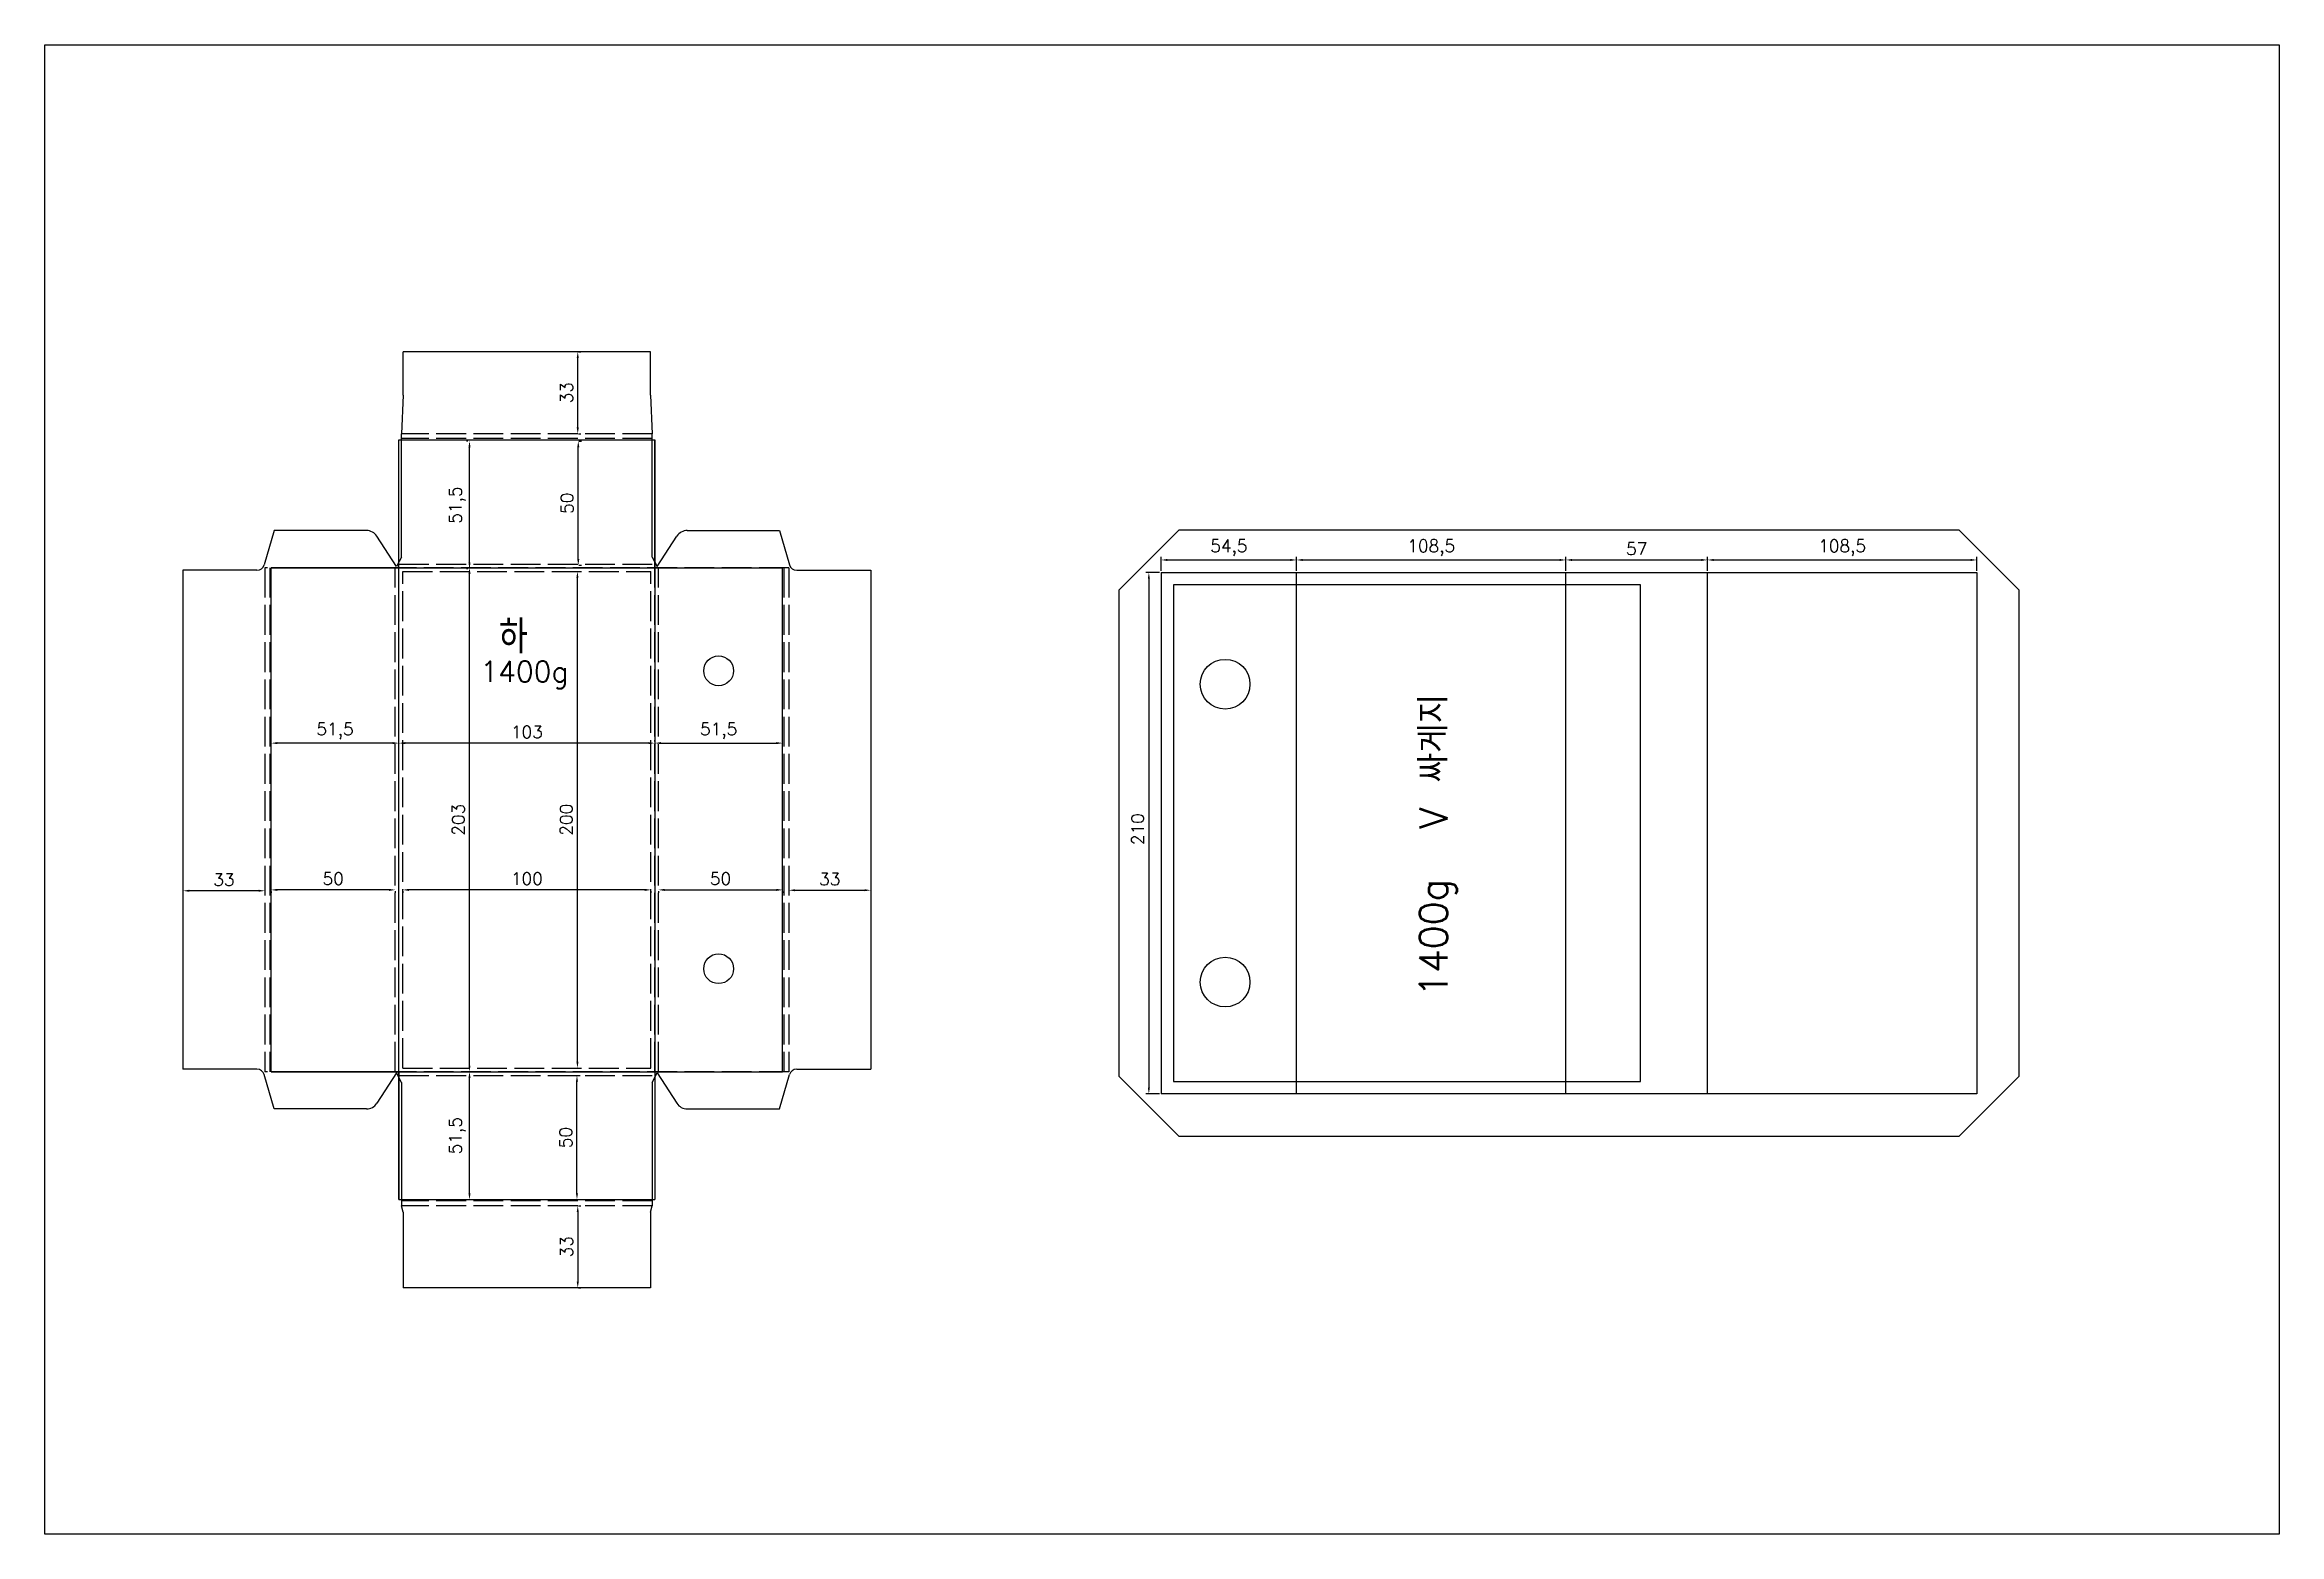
# Model space of a CAD drawing. Header units: millimetres. Extents: x 2179 to 11229, y 1198 to 3756.
# Drawn here: x 3979 to 4879, y 2635 to 3235 of the extents above; entities that cross this region are included whole.
import ezdxf

# ---------------------------------------------------------------- set-up
doc = ezdxf.new("R2010")
doc.units = ezdxf.units.MM
doc.linetypes.add('ACAD_ISO02W100', pattern=[15, 12, -3])
for name, color, linetype in [('기지', 7, 'Continuous'), ('인쇄지', 7, 'Continuous'), ('치수', 7, 'Continuous')]:
    doc.layers.add(name, color=color, linetype=linetype)
doc.styles.add('FHG', font='TXT.shx', dxfattribs={"height": 0.18, "bigfont": 'whgtxt.shx'})
doc.styles.get("Standard").update_dxf_attribs({"font": 'txt.shx', "bigfont": 'zfhg.shx'})
doc.dimstyles.new('ISO-25', dxfattribs={"dimtxt": 2.5, "dimasz": 2.5, "dimexe": 1.25, "dimexo": 0.625, "dimtad": 1, "dimtxsty": 'Standard', "dimcen": 2.5, "dimadec": 0, "dimazin": 0, "dimtfac": 1, "dimtmove": 0, "dimatfit": 3, "dimfxl": 0, "dimarcsym": 0})

msp = doc.modelspace()

# ---------------------------------------------------------------- texts
at = {"style": 'FHG'}
msp.add_text('1400g  V 싸게지', height=11.25, rotation=90, dxfattribs=at).set_placement((4543.769, 2851.545))
at = {"layer": '기지', "color": 1}
msp.add_text('하', height=13.333, dxfattribs=at).set_placement((4161.729, 2990.007))
at = {"layer": '기지', "color": 1, "style": 'FHG'}
msp.add_text('1400g', height=8.3333, dxfattribs=at).set_placement((4154.342, 2978.507))

# ---------------------------------------------------------------- blocks, each defined once
blk = doc.blocks.new('*D91')
at = {"layer": 'DEFPOINTS', "color": 0}
for p in [(4756.99, 3027.64), (4648.49, 3022.61), (4756.99, 3022.61)]:
    blk.add_point(p, dxfattribs=at)
at = {"layer": '치수', "color": 0, "lineweight": -2}
for p, q in [((4648.49, 3023.23), (4648.49, 3028.89)), ((4650.99, 3027.64), (4754.49, 3027.64)), ((4756.99, 3023.23), (4756.99, 3028.89))]:
    blk.add_line(p, q, dxfattribs=at)
at = {"layer": '치수', "color": 0}
for points in [[(4650.99, 3028.05), (4650.99, 3027.22), (4648.49, 3027.64)], [(4754.49, 3028.05), (4754.49, 3027.22), (4756.99, 3027.64)]]:
    blk.add_solid(points, dxfattribs=at)
at = {"layer": '치수', "color": 0, "insert": (4702.74, 3032.55), "char_height": 5, "attachment_point": 5}
blk.add_mtext('108,5', dxfattribs=at)
blk = doc.blocks.new('*D94')
at = {"layer": 'DEFPOINTS', "color": 0}
for p in [(4428.49, 3022.61), (4423.53, 2812.61), (4428.49, 2812.61)]:
    blk.add_point(p, dxfattribs=at)
at = {"layer": '치수', "color": 0, "lineweight": -2}
for p, q in [((4427.87, 3022.61), (4422.28, 3022.61)), ((4423.53, 3020.11), (4423.53, 2815.11)), ((4427.87, 2812.61), (4422.28, 2812.61))]:
    blk.add_line(p, q, dxfattribs=at)
at = {"layer": '치수', "color": 0}
for points in [[(4423.12, 3020.11), (4423.95, 3020.11), (4423.53, 3022.61)], [(4423.12, 2815.11), (4423.95, 2815.11), (4423.53, 2812.61)]]:
    blk.add_solid(points, dxfattribs=at)
at = {"layer": '치수', "color": 0, "insert": (4419.03, 2919.2), "char_height": 5, "attachment_point": 5, "rotation": 90}
blk.add_mtext('210', dxfattribs=at)
blk = doc.blocks.new('*D90')
at = {"layer": 'DEFPOINTS', "color": 0}
for p in [(4591.49, 3027.64), (4482.99, 3022.61), (4591.49, 3022.61)]:
    blk.add_point(p, dxfattribs=at)
at = {"layer": '치수', "color": 0, "lineweight": -2}
for p, q in [((4482.99, 3023.23), (4482.99, 3028.89)), ((4485.49, 3027.64), (4588.99, 3027.64)), ((4591.49, 3023.23), (4591.49, 3028.89))]:
    blk.add_line(p, q, dxfattribs=at)
at = {"layer": '치수', "color": 0}
for points in [[(4485.49, 3028.05), (4485.49, 3027.22), (4482.99, 3027.64)], [(4588.99, 3028.05), (4588.99, 3027.22), (4591.49, 3027.64)]]:
    blk.add_solid(points, dxfattribs=at)
at = {"layer": '치수', "color": 0, "insert": (4537.24, 3032.55), "char_height": 5, "attachment_point": 5}
blk.add_mtext('108,5', dxfattribs=at)
blk = doc.blocks.new('*D89')
at = {"layer": 'DEFPOINTS', "color": 0}
for p in [(4482.99, 3027.64), (4428.49, 3022.61), (4482.99, 3022.61)]:
    blk.add_point(p, dxfattribs=at)
at = {"layer": '치수', "color": 0, "lineweight": -2}
for p, q in [((4428.49, 3023.23), (4428.49, 3028.89)), ((4430.99, 3027.64), (4480.49, 3027.64)), ((4482.99, 3023.23), (4482.99, 3028.89))]:
    blk.add_line(p, q, dxfattribs=at)
at = {"layer": '치수', "color": 0}
for points in [[(4430.99, 3028.05), (4430.99, 3027.22), (4428.49, 3027.64)], [(4480.49, 3028.05), (4480.49, 3027.22), (4482.99, 3027.64)]]:
    blk.add_solid(points, dxfattribs=at)
at = {"layer": '치수', "color": 0, "insert": (4455.74, 3032.55), "char_height": 5, "attachment_point": 5}
blk.add_mtext('54,5', dxfattribs=at)
blk = doc.blocks.new('*D88')
at = {"layer": 'DEFPOINTS', "color": 0}
for p in [(4648.49, 3027.64), (4591.49, 3022.61), (4648.49, 3022.61)]:
    blk.add_point(p, dxfattribs=at)
at = {"layer": '치수', "color": 0, "lineweight": -2}
for p, q in [((4591.49, 3023.23), (4591.49, 3028.89)), ((4593.99, 3027.64), (4645.99, 3027.64)), ((4648.49, 3023.23), (4648.49, 3028.89))]:
    blk.add_line(p, q, dxfattribs=at)
at = {"layer": '치수', "color": 0}
for points in [[(4593.99, 3028.05), (4593.99, 3027.22), (4591.49, 3027.64)], [(4645.99, 3028.05), (4645.99, 3027.22), (4648.49, 3027.64)]]:
    blk.add_solid(points, dxfattribs=at)
at = {"layer": '치수', "color": 0, "insert": (4619.99, 3032.14), "char_height": 5, "attachment_point": 5}
blk.add_mtext('57', dxfattribs=at)
blk = doc.blocks.new('*D496')
at = {"layer": 'DEFPOINTS', "color": 0}
for p in [(4193.2, 3023), (4193.38, 3023), (4193.2, 2823)]:
    blk.add_point(p, dxfattribs=at)
at = {"layer": '치수', "color": 0, "lineweight": -2}
for p, q in [((4193.38, 2825.5), (4193.38, 3020.5)), ((4193.82, 3023), (4194.63, 3023)), ((4193.82, 2823), (4194.63, 2823))]:
    blk.add_line(p, q, dxfattribs=at)
at = {"layer": '치수', "color": 0}
for points in [[(4192.97, 3020.5), (4193.8, 3020.5), (4193.38, 3023)], [(4192.97, 2825.5), (4193.8, 2825.5), (4193.38, 2823)]]:
    blk.add_solid(points, dxfattribs=at)
at = {"layer": '치수', "color": 0, "insert": (4188.88, 2923), "char_height": 5, "attachment_point": 5, "rotation": 90}
blk.add_mtext('200', dxfattribs=at)
blk = doc.blocks.new('*D497')
at = {"layer": 'DEFPOINTS', "color": 0}
for p in [(4149.91, 3024.5), (4149.91, 3024.5), (4149.62, 2821.5)]:
    blk.add_point(p, dxfattribs=at)
at = {"layer": '치수', "color": 0, "lineweight": -2}
for p, q in [((4149.29, 3024.5), (4148.66, 3024.5)), ((4149.91, 2824), (4149.91, 3022)), ((4150.24, 2821.5), (4151.16, 2821.5))]:
    blk.add_line(p, q, dxfattribs=at)
at = {"layer": '치수', "color": 0}
for points in [[(4149.49, 3022), (4150.33, 3022), (4149.91, 3024.5)], [(4149.49, 2824), (4150.33, 2824), (4149.91, 2821.5)]]:
    blk.add_solid(points, dxfattribs=at)
at = {"layer": '치수', "color": 0, "insert": (4145.41, 2923), "char_height": 5, "attachment_point": 5, "rotation": 90}
blk.add_mtext('203', dxfattribs=at)
blk = doc.blocks.new('*D508')
at = {"layer": 'DEFPOINTS', "color": 0}
for p in [(4193.19, 2767.5), (4193.19, 2734.5), (4193.51, 2734.5)]:
    blk.add_point(p, dxfattribs=at)
at = {"layer": '치수', "color": 0, "lineweight": -2}
for p, q in [((4193.51, 2765), (4193.51, 2737)), ((4193.81, 2767.5), (4194.76, 2767.5)), ((4193.81, 2734.5), (4194.76, 2734.5))]:
    blk.add_line(p, q, dxfattribs=at)
at = {"layer": '치수', "color": 0}
for points in [[(4193.09, 2765), (4193.93, 2765), (4193.51, 2767.5)], [(4193.09, 2737), (4193.93, 2737), (4193.51, 2734.5)]]:
    blk.add_solid(points, dxfattribs=at)
at = {"layer": '치수', "color": 0, "insert": (4189.01, 2751), "char_height": 5, "attachment_point": 5, "rotation": 90}
blk.add_mtext('33', dxfattribs=at)
blk = doc.blocks.new('*D506')
at = {"layer": 'DEFPOINTS', "color": 0}
for p in [(4189.28, 2820), (4193.2, 2820), (4189.28, 2770)]:
    blk.add_point(p, dxfattribs=at)
at = {"layer": '치수', "color": 0, "lineweight": -2}
for p, q in [((4189.9, 2820), (4194.45, 2820)), ((4193.2, 2772.5), (4193.2, 2817.5)), ((4189.9, 2770), (4194.45, 2770))]:
    blk.add_line(p, q, dxfattribs=at)
at = {"layer": '치수', "color": 0}
for points in [[(4192.78, 2817.5), (4193.61, 2817.5), (4193.2, 2820)], [(4192.78, 2772.5), (4193.61, 2772.5), (4193.2, 2770)]]:
    blk.add_solid(points, dxfattribs=at)
at = {"layer": '치수', "color": 0, "insert": (4188.7, 2795), "char_height": 5, "attachment_point": 5, "rotation": 90}
blk.add_mtext('50', dxfattribs=at)
blk = doc.blocks.new('*D507')
at = {"layer": 'DEFPOINTS', "color": 0}
for p in [(4149.62, 2821.5), (4149.91, 2821.5), (4149.62, 2770)]:
    blk.add_point(p, dxfattribs=at)
at = {"layer": '치수', "color": 0, "lineweight": -2}
for p, q in [((4149.91, 2772.5), (4149.91, 2819)), ((4150.24, 2821.5), (4151.16, 2821.5)), ((4150.24, 2770), (4151.16, 2770))]:
    blk.add_line(p, q, dxfattribs=at)
at = {"layer": '치수', "color": 0}
for points in [[(4149.49, 2819), (4150.33, 2819), (4149.91, 2821.5)], [(4149.49, 2772.5), (4150.33, 2772.5), (4149.91, 2770)]]:
    blk.add_solid(points, dxfattribs=at)
at = {"layer": '치수', "color": 0, "insert": (4144.99, 2795.75), "char_height": 5, "attachment_point": 5, "rotation": 90}
blk.add_mtext('51,5', dxfattribs=at)
blk = doc.blocks.new('*D471')
at = {"layer": 'DEFPOINTS', "color": 0}
for p in [(4278.51, 2894.71), (4311.51, 2894.71), (4311.51, 2894.61)]:
    blk.add_point(p, dxfattribs=at)
at = {"layer": '치수', "color": 0, "lineweight": -2}
for p, q in [((4278.51, 2894.09), (4278.51, 2893.36)), ((4281.01, 2894.61), (4309.01, 2894.61)), ((4311.51, 2894.09), (4311.51, 2893.36))]:
    blk.add_line(p, q, dxfattribs=at)
at = {"layer": '치수', "color": 0}
for points in [[(4281.01, 2895.02), (4281.01, 2894.19), (4278.51, 2894.61)], [(4309.01, 2895.02), (4309.01, 2894.19), (4311.51, 2894.61)]]:
    blk.add_solid(points, dxfattribs=at)
at = {"layer": '치수', "color": 0, "insert": (4295.01, 2899.11), "char_height": 5, "attachment_point": 5}
blk.add_mtext('33', dxfattribs=at)
blk = doc.blocks.new('*D499')
at = {"layer": 'DEFPOINTS', "color": 0}
for p in [(4121.51, 2953.86), (4121.51, 2953.86), (4224.51, 2954.37)]:
    blk.add_point(p, dxfattribs=at)
at = {"layer": '치수', "color": 0, "lineweight": -2}
for p, q in [((4121.51, 2954.48), (4121.51, 2955.11)), ((4222.01, 2953.86), (4124.01, 2953.86)), ((4224.51, 2953.75), (4224.51, 2952.61))]:
    blk.add_line(p, q, dxfattribs=at)
at = {"layer": '치수', "color": 0}
for points in [[(4124.01, 2954.28), (4124.01, 2953.44), (4121.51, 2953.86)], [(4222.01, 2954.28), (4222.01, 2953.44), (4224.51, 2953.86)]]:
    blk.add_solid(points, dxfattribs=at)
at = {"layer": '치수', "color": 0, "insert": (4173.01, 2958.36), "char_height": 5, "attachment_point": 5}
blk.add_mtext('103', dxfattribs=at)
blk = doc.blocks.new('*D505')
at = {"layer": 'DEFPOINTS', "color": 0}
for p in [(4034.51, 2894.5), (4034.51, 2894.39), (4067.51, 2894.5)]:
    blk.add_point(p, dxfattribs=at)
at = {"layer": '치수', "color": 0, "lineweight": -2}
for p, q in [((4034.51, 2893.87), (4034.51, 2893.14)), ((4065.01, 2894.39), (4037.01, 2894.39)), ((4067.51, 2893.87), (4067.51, 2893.14))]:
    blk.add_line(p, q, dxfattribs=at)
at = {"layer": '치수', "color": 0}
for points in [[(4037.01, 2894.81), (4037.01, 2893.98), (4034.51, 2894.39)], [(4065.01, 2894.81), (4065.01, 2893.98), (4067.51, 2894.39)]]:
    blk.add_solid(points, dxfattribs=at)
at = {"layer": '치수', "color": 0, "insert": (4051.01, 2898.89), "char_height": 5, "attachment_point": 5}
blk.add_mtext('33', dxfattribs=at)
blk = doc.blocks.new('*D503')
at = {"layer": 'DEFPOINTS', "color": 0}
for p in [(4070.01, 2894.75), (4070.01, 2894.75), (4120.01, 2894.83)]:
    blk.add_point(p, dxfattribs=at)
at = {"layer": '치수', "color": 0, "lineweight": -2}
for p, q in [((4070.01, 2894.13), (4070.01, 2893.5)), ((4117.51, 2894.75), (4072.51, 2894.75)), ((4120.01, 2894.2), (4120.01, 2893.5))]:
    blk.add_line(p, q, dxfattribs=at)
at = {"layer": '치수', "color": 0}
for points in [[(4072.51, 2895.17), (4072.51, 2894.33), (4070.01, 2894.75)], [(4117.51, 2895.17), (4117.51, 2894.33), (4120.01, 2894.75)]]:
    blk.add_solid(points, dxfattribs=at)
at = {"layer": '치수', "color": 0, "insert": (4095.01, 2899.25), "char_height": 5, "attachment_point": 5}
blk.add_mtext('50', dxfattribs=at)
blk = doc.blocks.new('*D504')
at = {"layer": 'DEFPOINTS', "color": 0}
for p in [(4070.01, 2953.86), (4070.01, 2953.86), (4121.51, 2953.86)]:
    blk.add_point(p, dxfattribs=at)
at = {"layer": '치수', "color": 0, "lineweight": -2}
for p, q in [((4070.01, 2954.48), (4070.01, 2955.11)), ((4119.01, 2953.86), (4072.51, 2953.86)), ((4121.51, 2954.48), (4121.51, 2955.11))]:
    blk.add_line(p, q, dxfattribs=at)
at = {"layer": '치수', "color": 0}
for points in [[(4072.51, 2954.28), (4072.51, 2953.44), (4070.01, 2953.86)], [(4119.01, 2954.28), (4119.01, 2953.44), (4121.51, 2953.86)]]:
    blk.add_solid(points, dxfattribs=at)
at = {"layer": '치수', "color": 0, "insert": (4095.76, 2958.78), "char_height": 5, "attachment_point": 5}
blk.add_mtext('51,5', dxfattribs=at)
blk = doc.blocks.new('*D498')
at = {"layer": 'DEFPOINTS', "color": 0}
for p in [(4123.01, 2894.85), (4123.01, 2894.75), (4223.01, 2894.85)]:
    blk.add_point(p, dxfattribs=at)
at = {"layer": '치수', "color": 0, "lineweight": -2}
for p, q in [((4123.01, 2894.23), (4123.01, 2893.5)), ((4220.51, 2894.75), (4125.51, 2894.75)), ((4223.01, 2894.23), (4223.01, 2893.5))]:
    blk.add_line(p, q, dxfattribs=at)
at = {"layer": '치수', "color": 0}
for points in [[(4125.51, 2895.17), (4125.51, 2894.33), (4123.01, 2894.75)], [(4220.51, 2895.17), (4220.51, 2894.33), (4223.01, 2894.75)]]:
    blk.add_solid(points, dxfattribs=at)
at = {"layer": '치수', "color": 0, "insert": (4173.01, 2899.25), "char_height": 5, "attachment_point": 5}
blk.add_mtext('100', dxfattribs=at)
blk = doc.blocks.new('*D470')
at = {"layer": 'DEFPOINTS', "color": 0}
for p in [(4224.51, 2953.86), (4276.01, 2953.86), (4276.01, 2953.86)]:
    blk.add_point(p, dxfattribs=at)
at = {"layer": '치수', "color": 0, "lineweight": -2}
for p, q in [((4224.51, 2954.48), (4224.51, 2955.11)), ((4227.01, 2953.86), (4273.51, 2953.86)), ((4276.01, 2954.48), (4276.01, 2955.11))]:
    blk.add_line(p, q, dxfattribs=at)
at = {"layer": '치수', "color": 0}
for points in [[(4227.01, 2954.28), (4227.01, 2953.44), (4224.51, 2953.86)], [(4273.51, 2954.28), (4273.51, 2953.44), (4276.01, 2953.86)]]:
    blk.add_solid(points, dxfattribs=at)
at = {"layer": '치수', "color": 0, "insert": (4250.26, 2958.78), "char_height": 5, "attachment_point": 5}
blk.add_mtext('51,5', dxfattribs=at)
blk = doc.blocks.new('*D469')
at = {"layer": 'DEFPOINTS', "color": 0}
for p in [(4226.01, 2894.83), (4276.01, 2894.75), (4276.01, 2894.75)]:
    blk.add_point(p, dxfattribs=at)
at = {"layer": '치수', "color": 0, "lineweight": -2}
for p, q in [((4226.01, 2894.2), (4226.01, 2893.5)), ((4228.51, 2894.75), (4273.51, 2894.75)), ((4276.01, 2894.13), (4276.01, 2893.5))]:
    blk.add_line(p, q, dxfattribs=at)
at = {"layer": '치수', "color": 0}
for points in [[(4228.51, 2895.17), (4228.51, 2894.33), (4226.01, 2894.75)], [(4273.51, 2895.17), (4273.51, 2894.33), (4276.01, 2894.75)]]:
    blk.add_solid(points, dxfattribs=at)
at = {"layer": '치수', "color": 0, "insert": (4251.01, 2899.25), "char_height": 5, "attachment_point": 5}
blk.add_mtext('50', dxfattribs=at)
blk = doc.blocks.new('*D502')
at = {"layer": 'DEFPOINTS', "color": 0}
for p in [(4193.19, 3111.5), (4193.51, 3111.5), (4193.19, 3078.5)]:
    blk.add_point(p, dxfattribs=at)
at = {"layer": '치수', "color": 0, "lineweight": -2}
for p, q in [((4193.51, 3081), (4193.51, 3109)), ((4193.81, 3111.5), (4194.76, 3111.5)), ((4193.81, 3078.5), (4194.76, 3078.5))]:
    blk.add_line(p, q, dxfattribs=at)
at = {"layer": '치수', "color": 0}
for points in [[(4193.09, 3109), (4193.93, 3109), (4193.51, 3111.5)], [(4193.09, 3081), (4193.93, 3081), (4193.51, 3078.5)]]:
    blk.add_solid(points, dxfattribs=at)
at = {"layer": '치수', "color": 0, "insert": (4189.01, 3095), "char_height": 5, "attachment_point": 5, "rotation": 90}
blk.add_mtext('33', dxfattribs=at)
blk = doc.blocks.new('*D500')
at = {"layer": 'DEFPOINTS', "color": 0}
for p in [(4149.91, 3075.5), (4149.91, 3075.5), (4149.91, 3024)]:
    blk.add_point(p, dxfattribs=at)
at = {"layer": '치수', "color": 0, "lineweight": -2}
for p, q in [((4149.29, 3075.5), (4148.66, 3075.5)), ((4149.91, 3026.5), (4149.91, 3073)), ((4149.29, 3024), (4148.66, 3024))]:
    blk.add_line(p, q, dxfattribs=at)
at = {"layer": '치수', "color": 0}
for points in [[(4149.49, 3073), (4150.33, 3073), (4149.91, 3075.5)], [(4149.49, 3026.5), (4150.33, 3026.5), (4149.91, 3024)]]:
    blk.add_solid(points, dxfattribs=at)
at = {"layer": '치수', "color": 0, "insert": (4144.99, 3049.75), "char_height": 5, "attachment_point": 5, "rotation": 90}
blk.add_mtext('51,5', dxfattribs=at)
blk = doc.blocks.new('*D501')
at = {"layer": 'DEFPOINTS', "color": 0}
for p in [(4193.38, 3075.5), (4193.72, 3075.5), (4193.38, 3025.5)]:
    blk.add_point(p, dxfattribs=at)
at = {"layer": '치수', "color": 0, "lineweight": -2}
for p, q in [((4193.72, 3028), (4193.72, 3073)), ((4194.01, 3075.5), (4194.97, 3075.5)), ((4194.01, 3025.5), (4194.97, 3025.5))]:
    blk.add_line(p, q, dxfattribs=at)
at = {"layer": '치수', "color": 0}
for points in [[(4193.3, 3073), (4194.14, 3073), (4193.72, 3075.5)], [(4193.3, 3028), (4194.14, 3028), (4193.72, 3025.5)]]:
    blk.add_solid(points, dxfattribs=at)
at = {"layer": '치수', "color": 0, "insert": (4189.22, 3050.5), "char_height": 5, "attachment_point": 5, "rotation": 90}
blk.add_mtext('50', dxfattribs=at)

# ---------------------------------------------------------------- dimensions: what is measured, and where the dimension line sits
at = {"layer": '치수', "color": 1}
for base, p1, p2, angle, picture, middle in [((4193.512, 3111.502), (4193.188, 3078.502), (4193.188, 3111.502), 270, '*D502', (4189.012, 3095.002)), ((4193.719, 3075.502), (4193.385, 3025.502), (4193.385, 3075.502), 90, '*D501', (4189.219, 3050.502)), ((4193.385, 3023.002), (4193.197, 2823.002), (4193.197, 3023.002), 90, '*D496', (4188.885, 2923.002)), ((4276.009, 2894.75), (4226.009, 2894.826), (4276.009, 2894.751), 180, '*D469', (4251.009, 2899.25)), ((4311.509, 2894.607), (4278.509, 2894.713), (4311.509, 2894.713), 180, '*D471', (4295.009, 2899.107)), ((4193.197, 2820.002), (4189.276, 2770.002), (4189.276, 2820.002), 90, '*D506', (4188.697, 2795.002)), ((4193.512, 2734.502), (4193.188, 2767.502), (4193.188, 2734.502), 90, '*D508', (4189.012, 2751.002))]:
    dim = msp.add_linear_dim(base=base, p1=p1, p2=p2, angle=angle, dimstyle='ISO-25', override={"dimtxt": 5, "dimgap": 2}, dxfattribs=at)
    dim.commit()
    dim.dimension.update_dxf_attribs({"geometry": picture, "text_midpoint": middle})
at = {"layer": '치수', "color": 3}
for base, p1, p2, angle, override, picture, middle in [((4149.911, 3075.502), (4149.911, 3024.002), (4149.911, 3075.502), 90, {"dimtxt": 5, "dimgap": 2, "dimtmove": 1}, '*D500', (4144.994, 3049.752)), ((4149.911, 3024.502), (4149.616, 2821.502), (4149.911, 3024.502), 90, {"dimtxt": 5, "dimgap": 2, "dimtmove": 1}, '*D497', (4145.411, 2923.002)), ((4276.009, 2953.859), (4224.509, 2953.859), (4276.009, 2953.859), 180, {"dimtxt": 5, "dimgap": 2, "dimtmove": 1}, '*D470', (4250.259, 2958.776)), ((4149.911, 2821.502), (4149.616, 2770.002), (4149.616, 2821.502), 90, {"dimtxt": 5, "dimgap": 2}, '*D507', (4144.994, 2795.752))]:
    dim = msp.add_linear_dim(base=base, p1=p1, p2=p2, angle=angle, dimstyle='ISO-25', override=override, dxfattribs=at)
    dim.commit()
    dim.dimension.update_dxf_attribs({"geometry": picture, "text_midpoint": middle})
at = {"layer": '치수', "color": 4}
for base, p1, p2, picture, middle in [((4482.992, 3027.635), (4428.492, 3022.605), (4482.992, 3022.605), '*D89', (4455.742, 3032.552)), ((4591.492, 3027.635), (4482.992, 3022.605), (4591.492, 3022.605), '*D90', (4537.242, 3032.552)), ((4648.492, 3027.635), (4591.492, 3022.605), (4648.492, 3022.605), '*D88', (4619.992, 3032.135)), ((4756.992, 3027.635), (4648.492, 3022.605), (4756.992, 3022.605), '*D91', (4702.742, 3032.552))]:
    dim = msp.add_linear_dim(base=base, p1=p1, p2=p2, dimstyle='ISO-25', override={"dimtxt": 5, "dimgap": 2, "dimdec": 1, "dimtdec": 1}, dxfattribs=at)
    dim.commit()
    dim.dimension.update_dxf_attribs({"geometry": picture, "text_midpoint": middle})
dim = msp.add_linear_dim(base=(4423.532, 2812.605), p1=(4428.492, 3022.605), p2=(4428.492, 2812.605), angle=90, dimstyle='ISO-25', override={"dimtxt": 5, "dimgap": 2, "dimdec": 1, "dimtdec": 1}, dxfattribs=at)
dim.commit()
dim.dimension.update_dxf_attribs({"geometry": '*D94', "text_midpoint": (4423.532, 2919.204), "dimtype": 160})
at = {"layer": '치수', "color": 3}
for base, p1, p2, picture, middle in [((4070.009, 2953.859), (4121.509, 2953.859), (4070.009, 2953.859), '*D504', (4095.759, 2958.776)), ((4121.509, 2953.859), (4224.509, 2954.371), (4121.509, 2953.859), '*D499', (4173.009, 2958.359))]:
    dim = msp.add_linear_dim(base=base, p1=p1, p2=p2, dimstyle='ISO-25', override={"dimtxt": 5, "dimgap": 2, "dimtmove": 1}, dxfattribs=at)
    dim.commit()
    dim.dimension.update_dxf_attribs({"geometry": picture, "text_midpoint": middle})
at = {"layer": '치수', "color": 1}
for base, p1, p2, picture, middle in [((4034.509, 2894.393), (4067.509, 2894.499), (4034.509, 2894.499), '*D505', (4051.009, 2898.893)), ((4070.009, 2894.75), (4120.009, 2894.826), (4070.009, 2894.751), '*D503', (4095.009, 2899.25)), ((4123.009, 2894.751), (4223.009, 2894.853), (4123.009, 2894.853), '*D498', (4173.009, 2899.251))]:
    dim = msp.add_linear_dim(base=base, p1=p1, p2=p2, dimstyle='ISO-25', override={"dimtxt": 5, "dimgap": 2}, dxfattribs=at)
    dim.commit()
    dim.dimension.update_dxf_attribs({"geometry": picture, "text_midpoint": middle})

# ---------------------------------------------------------------- linework, layer by layer
at = {"color": 6}
msp.add_lwpolyline([(3978.818, 3235.181), (4878.818, 3235.181), (4878.818, 2635.181), (3978.818, 2635.181)], close=True, dxfattribs=at)
at = {"layer": '기지', "color": 3}
for p, q in [((4121.509, 2770.002), (4121.509, 3076.002)), ((4224.509, 3076.002), (4224.509, 2770.002)), ((4070.009, 3024.502), (4276.009, 3024.502)), ((4482.992, 2812.605), (4482.992, 3022.605)), ((4591.492, 2812.605), (4591.492, 3022.605)), ((4648.492, 2812.605), (4648.492, 3022.605)), ((4070.009, 2821.502), (4276.009, 2821.502))]:
    msp.add_line(p, q, dxfattribs=at)
at = {"layer": '기지'}
for p, q in [((4121.509, 3076.002), (4224.509, 3076.002)), ((4121.509, 3024.502), (4121.509, 3076.002)), ((4224.509, 3024.502), (4224.509, 3076.002)), ((4070.009, 2821.502), (4070.009, 3024.502)), ((4121.509, 3024.502), (4070.009, 3024.502)), ((4224.509, 3024.502), (4276.009, 3024.502)), ((4276.009, 2821.502), (4276.009, 3024.502)), ((4428.492, 3022.605), (4756.992, 3022.605)), ((4428.492, 3022.605), (4428.492, 2812.605)), ((4756.992, 3022.605), (4756.992, 2812.605)), ((4121.509, 2821.502), (4070.009, 2821.502)), ((4121.509, 2821.502), (4121.509, 2770.002)), ((4224.509, 2821.502), (4276.009, 2821.502)), ((4224.509, 2821.502), (4224.509, 2770.002)), ((4756.992, 2812.605), (4428.492, 2812.605)), ((4121.509, 2770.002), (4224.509, 2770.002))]:
    msp.add_line(p, q, dxfattribs=at)
for centre in [(4250.259, 2983.002), (4250.259, 2863.002)]:
    msp.add_circle(centre, 6, dxfattribs=at)
at = {"layer": '기지', "color": 1}
for centre in [(4454.242, 2977.605), (4454.242, 2857.605)]:
    msp.add_circle(centre, 10, dxfattribs=at)
at = {"layer": '인쇄지', "color": 6}
for p, q in [((4222.859, 3111.502), (4123.159, 3111.502)), ((4123.159, 3094.002), (4123.159, 3111.502)), ((4222.859, 3094.002), (4222.859, 3111.502)), ((4123.159, 3094.002), (4122.509, 3078.502)), ((4222.859, 3094.002), (4223.509, 3078.502)), ((4122.509, 3028.779), (4122.509, 3078.502)), ((4223.509, 3028.779), (4223.509, 3078.502)), ((4071.211, 3039.502), (4067.203, 3025.667)), ((4108.411, 3039.502), (4071.211, 3039.502)), ((4120.559, 3025.002), (4112.602, 3037.229)), ((4225.459, 3025.002), (4233.416, 3037.229)), ((4237.607, 3039.502), (4274.807, 3039.502)), ((4274.807, 3039.502), (4278.815, 3025.667)), ((4122.509, 3028.779), (4120.559, 3025.002)), ((4223.509, 3028.779), (4225.459, 3025.002)), ((4034.509, 3023.502), (4034.509, 2822.502)), ((4064.322, 3023.502), (4034.509, 3023.502)), ((4281.696, 3023.502), (4311.509, 3023.502)), ((4311.509, 3023.502), (4311.509, 2822.502)), ((4064.322, 2822.502), (4034.509, 2822.502)), ((4071.211, 2806.502), (4067.203, 2820.336)), ((4120.559, 2821.002), (4112.602, 2808.774)), ((4122.509, 2817.224), (4120.559, 2821.002)), ((4122.509, 2817.224), (4122.509, 2767.502)), ((4223.509, 2817.224), (4225.459, 2821.002)), ((4223.509, 2817.224), (4223.509, 2767.502)), ((4225.459, 2821.002), (4233.416, 2808.774)), ((4274.807, 2806.502), (4278.815, 2820.336)), ((4281.696, 2822.502), (4311.509, 2822.502)), ((4108.411, 2806.502), (4071.211, 2806.502)), ((4237.606, 2806.502), (4274.807, 2806.502)), ((4123.159, 2765.002), (4122.509, 2767.502)), ((4123.159, 2765.002), (4123.159, 2734.502)), ((4222.859, 2765.002), (4223.509, 2767.502)), ((4222.859, 2765.002), (4222.859, 2734.502)), ((4222.859, 2734.502), (4123.159, 2734.502))]:
    msp.add_line(p, q, dxfattribs=at)
at = {"layer": '인쇄지', "color": 4, "linetype": 'ACAD_ISO02W100'}
for p, q in [((4223.509, 3078.502), (4122.509, 3078.502)), ((4223.509, 3076.502), (4122.509, 3076.502)), ((4067.509, 3024.502), (4067.509, 2821.502)), ((4278.509, 3024.502), (4067.509, 3024.502)), ((4069.509, 3024.502), (4069.509, 2821.502)), ((4121.509, 2821.502), (4121.509, 3024.502)), ((4224.509, 2821.502), (4224.509, 3024.502)), ((4276.509, 3024.502), (4276.509, 2821.502)), ((4278.509, 3024.502), (4278.509, 2821.502)), ((4278.509, 2821.502), (4067.509, 2821.502)), ((4223.509, 2769.502), (4122.509, 2769.502)), ((4223.509, 2767.502), (4122.509, 2767.502))]:
    msp.add_line(p, q, dxfattribs=at)
at = {"layer": '인쇄지', "color": 6}
for points in [[(4749.892, 2795.605), (4773.992, 2819.706), (4773.992, 3015.505), (4749.892, 3039.605), (4435.593, 3039.605), (4411.492, 3015.505), (4411.492, 2819.706), (4435.593, 2795.605)], [(4621.492, 2817.605), (4621.492, 3017.605), (4433.492, 3017.605), (4433.492, 2817.605)]]:
    msp.add_lwpolyline(points, close=True, dxfattribs=at)
for centre, radius, start, end in [((4108.411, 3034.502), 5, 33.053813, 90), ((4237.607, 3034.502), 5, 90, 146.946187), ((4064.322, 3026.502), 3, 270, 343.842527), ((4281.696, 3026.502), 3, 196.157473, 270), ((4064.322, 2819.502), 3, 16.157473, 90), ((4281.696, 2819.502), 3, 90, 163.842527), ((4108.411, 2811.502), 5, 270, 326.94619), ((4237.606, 2811.502), 5, 213.05381, 270)]:
    msp.add_arc(centre, radius, start, end, dxfattribs=at)
at = {"layer": '치수', "color": 2, "linetype": 'ACAD_ISO02W100'}
for p, q in [((4120.009, 2821.502), (4120.009, 3024.502)), ((4121.509, 3026.002), (4224.509, 3026.002)), ((4226.009, 2821.502), (4226.009, 3024.502)), ((4123.009, 2823.002), (4123.009, 3023.002)), ((4123.009, 3023.002), (4223.009, 3023.002)), ((4223.009, 2823.002), (4223.009, 3023.002)), ((4121.509, 2820.002), (4224.509, 2820.002)), ((4123.009, 2823.002), (4223.009, 2823.002))]:
    msp.add_line(p, q, dxfattribs=at)

msp.set_redraw_order([(e.dxf.handle, doc.entitydb.next_handle()) for e in msp.query("TEXT MTEXT ATTDEF DIMENSION ARC_DIMENSION")])  # texts and dimensions are drawn at this point

doc.saveas('drawing.dxf')
